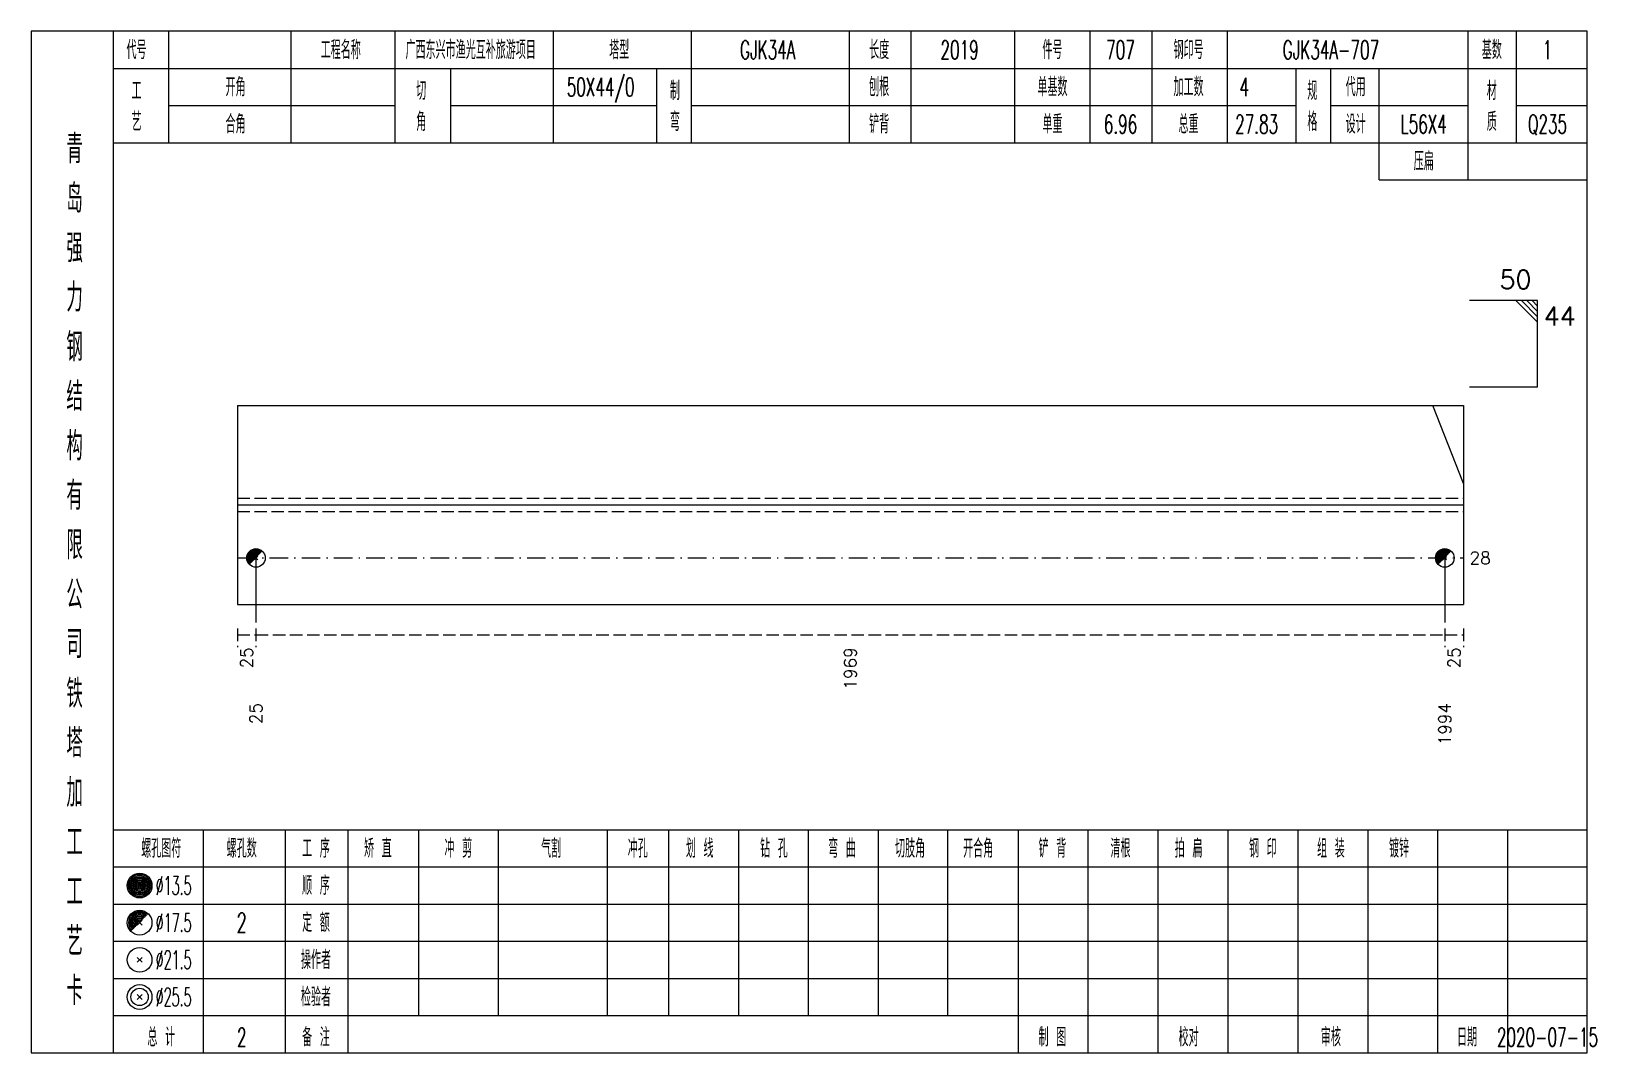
# Model space of a CAD drawing. Extents: x 0 to 2606, y -377 to 6479.
# Drawn here: x 2352.6 to 2605.5, y 3500 to 3665 of the extents above; entities that cross this region are included whole.
import ezdxf
from ezdxf.enums import TextEntityAlignment as Align

# ---------------------------------------------------------------- set-up
doc = ezdxf.new("R2010")
doc.units = 0
doc.header["$MEASUREMENT"] = 0
doc.linetypes.add('一点画线', pattern=[5.2, 3, -1, 0.2, -1])
doc.linetypes.add('虚线', pattern=[2.75, 2, -0.75])
doc.layers.get('0').update_dxf_attribs({"linetype": 'CONTINUOUS', "lineweight": 25})
doc.layers.add('1', color=7, linetype='CONTINUOUS', lineweight=25)
doc.layers.add('4', color=7, linetype='CONTINUOUS', lineweight=25)
doc.styles.get("Standard").update_dxf_attribs({"font": 'simplex.shx', "width": 0.7, "height": 3, "bigfont": 'gbhzfs.shx'})

msp = doc.modelspace()

# ---------------------------------------------------------------- texts
at = {"color": 7, "linetype": 'Continuous', "lineweight": 13}
msp.add_text('50', height=3, dxfattribs=at).set_placement((2595, 3622.5), align=Align.BOTTOM_RIGHT)
msp.add_text('44', height=3, dxfattribs=at).set_placement((2597, 3620.5), align=Align.TOP_LEFT)
msp.add_text('28', height=2, dxfattribs=at).set_placement((2585, 3579.93), align=Align.MIDDLE_LEFT)
at = {"color": 8, "linetype": 'Continuous', "lineweight": 9}
for s, p in [('25', (2387.4, 3565.5)), ('1969', (2484.95, 3565.5)), ('25', (2582.5, 3565.5))]:
    msp.add_text(s, height=2, rotation=90, dxfattribs=at).set_placement(p, align=Align.MIDDLE_RIGHT)
at = {"layer": '1', "color": 7, "linetype": 'Continuous', "lineweight": 13}
for s, p in [('25', (2388.9, 3556.5)), ('1994', (2581, 3556.5))]:
    msp.add_text(s, height=2, rotation=90, dxfattribs=at).set_placement(p, align=Align.MIDDLE_RIGHT)
at = {"layer": '4', "color": 1, "linetype": 'Continuous', "lineweight": 13}
for s, height, width, p in [('代号', 3, 0.6, (2369.6, 3662)), ('工程名称', 3, 0.6, (2402.6, 3662)), ('广西东兴市渔光互补旅游项目', 3, 0.6, (2423.6, 3662)), ('塔型', 3, 0.6, (2447.6, 3662)), ('GJK34A', 3, 0.6, (2471.6, 3662)), ('长度', 3, 0.6, (2489.6, 3662)), ('2019', 3, 0.6, (2502.6, 3662)), ('件号', 3, 0.6, (2517.6, 3662)), ('707', 3, 0.6, (2528.6, 3662)), ('钢印号', 3, 0.6, (2539.6, 3662)), ('GJK34A-707', 3, 0.6, (2562.6, 3662)), ('基数', 3, 0.6, (2588.6, 3662)), ('1', 3, 0.6, (2597.6, 3662)), ('开角', 3, 0.6, (2385.6, 3656)), ('50X44/0', 3, 0.6, (2444.6, 3656)), ('刨根', 3, 0.6, (2489.6, 3656)), ('单基数', 3, 0.6, (2517.6, 3656)), ('加工数', 3, 0.6, (2539.6, 3656)), ('代用', 3, 0.6, (2566.6, 3656)), ('工', 3, 0.6, (2369.6, 3655.4)), ('切', 3, 0.6, (2415.6, 3655.4)), ('制', 3, 0.6, (2456.6, 3655.4)), ('4', 3, 0.6, (2548.6, 3656)), ('规', 3, 0.6, (2559.6, 3655.4)), ('材', 3, 0.6, (2588.6, 3655.4)), ('艺', 3, 0.6, (2369.6, 3650.4)), ('合角', 3, 0.6, (2385.6, 3650)), ('角', 3, 0.6, (2415.6, 3650.4)), ('弯', 3, 0.6, (2456.6, 3650.4)), ('铲背', 3, 0.6, (2489.6, 3650)), ('单重', 3, 0.6, (2517.6, 3650)), ('6.96', 3, 0.6, (2528.6, 3650)), ('总重', 3, 0.6, (2539.6, 3650)), ('27.83', 3, 0.6, (2550.6, 3650)), ('格', 3, 0.6, (2559.6, 3650.4)), ('设计', 3, 0.6, (2566.6, 3650)), ('L56X4', 3, 0.6, (2577.6, 3650)), ('质', 3, 0.6, (2588.6, 3650.4)), ('Q235', 3, 0.6, (2597.6, 3650)), ('青', 4.6, 0.8, (2359.6, 3646)), ('压扁', 3, 0.6, (2577.6, 3644)), ('岛', 4.6, 0.8, (2359.6, 3638)), ('强', 4.6, 0.8, (2359.6, 3630)), ('力', 4.6, 0.8, (2359.6, 3622)), ('钢', 4.6, 0.8, (2359.6, 3614)), ('结', 4.6, 0.8, (2359.6, 3606)), ('构', 4.6, 0.8, (2359.6, 3598)), ('有', 4.6, 0.8, (2359.6, 3590)), ('限', 4.6, 0.8, (2359.6, 3582)), ('公', 4.6, 0.8, (2359.6, 3574)), ('司', 4.6, 0.8, (2359.6, 3566)), ('铁', 4.6, 0.8, (2359.6, 3558)), ('塔', 4.6, 0.8, (2359.6, 3550)), ('加', 4.6, 0.8, (2359.6, 3542)), ('工', 4.6, 0.8, (2359.6, 3534)), ('螺孔图符', 3, 0.6, (2373.6, 3533)), ('螺孔数', 3, 0.6, (2386.6, 3533)), ('工 序', 3, 0.6, (2398.6, 3533)), ('矫 直', 3, 0.6, (2408.6, 3533)), ('冲 剪', 3, 0.6, (2421.6, 3533)), ('气割', 3, 0.6, (2436.6, 3533)), ('冲孔', 3, 0.6, (2450.6, 3533)), ('划 线', 3, 0.6, (2460.6, 3533)), ('钻 孔', 3, 0.6, (2472.6, 3533)), ('弯 曲', 3, 0.6, (2483.6, 3533)), ('切肢角', 3, 0.6, (2494.6, 3533)), ('开合角', 3, 0.6, (2505.6, 3533)), ('铲 背', 3, 0.6, (2517.6, 3533)), ('清根', 3, 0.6, (2528.6, 3533)), ('拍 扁', 3, 0.6, (2539.6, 3533)), ('钢 印', 3, 0.6, (2551.6, 3533)), ('组 装', 3, 0.6, (2562.6, 3533)), ('镀锌', 3, 0.6, (2573.6, 3533)), ('顺 序', 3, 0.6, (2398.6, 3527)), ('工', 4.6, 0.8, (2359.6, 3526)), ('%%C13.5', 3, 0.5, (2375.6, 3527)), ('%%C17.5', 3, 0.5, (2375.6, 3521)), ('2', 3.2, 0.6, (2386.6, 3521)), ('定 额', 3, 0.6, (2398.6, 3521)), ('艺', 4.6, 0.8, (2359.6, 3518)), ('%%C21.5', 3, 0.5, (2375.6, 3515)), ('操作者', 3, 0.6, (2398.6, 3515)), ('卡', 4.6, 0.8, (2359.6, 3510)), ('%%C25.5', 3, 0.5, (2375.6, 3509)), ('检验者', 3, 0.6, (2398.6, 3509)), ('总 计', 3, 0.6, (2373.6, 3502.5)), ('2', 3, 0.6, (2386.6, 3502.5)), ('备 注', 3, 0.6, (2398.6, 3502.5)), ('制 图', 3, 0.6, (2517.6, 3502.5)), ('校对', 3, 0.6, (2539.6, 3502.5)), ('审核', 3, 0.6, (2562.6, 3502.5)), ('日期', 3, 0.6, (2584.6, 3502.5)), ('2020-07-15', 3, 0.6, (2597.6, 3502.5))]:
    msp.add_text(s, height=height, dxfattribs=dict(at, width=width)).set_placement(p, align=Align.MIDDLE_CENTER)

# ---------------------------------------------------------------- linework, layer by layer
at = {"color": 7, "linetype": 'Continuous', "lineweight": 13}
for p, q in [((2596, 3621.5), (2585, 3621.5)), ((2592.5, 3621.5), (2596, 3618)), ((2593.38, 3621.5), (2596, 3618.88)), ((2594.25, 3621.5), (2596, 3619.75)), ((2595.12, 3621.5), (2596, 3620.62)), ((2596, 3607.5), (2596, 3621.5)), ((2596, 3607.5), (2585, 3607.5)), ((2584, 3591.94), (2579.09, 3604.57)), ((2388.9, 3579.93), (2388.9, 3569.5)), ((2581, 3579.93), (2581, 3569.5))]:
    msp.add_line(p, q, dxfattribs=at)
at = {"color": 7, "linetype": 'Continuous', "lineweight": 18}
for p, q in [((2385.9, 3604.57), (2385.9, 3572.43)), ((2385.9, 3604.57), (2584, 3604.57)), ((2584, 3604.57), (2584, 3572.43)), ((2385.9, 3588.5), (2584, 3588.5))]:
    msp.add_line(p, q, dxfattribs=at)
at = {"color": 1, "linetype": '虚线', "lineweight": 18}
for p, q in [((2385.9, 3589.57), (2584, 3589.57)), ((2385.9, 3587.43), (2584, 3587.43))]:
    msp.add_line(p, q, dxfattribs=at)
at = {"color": 3, "linetype": '一点画线', "lineweight": 13}
msp.add_line((2385.9, 3579.93), (2584, 3579.93), dxfattribs=at)
at = {"color": 8, "linetype": '虚线', "lineweight": 9}
for p, q in [((2385.9, 3568.5), (2385.9, 3565.5)), ((2385.9, 3567.5), (2388.9, 3567.5)), ((2388.9, 3568.5), (2388.9, 3565.5)), ((2388.9, 3568.5), (2388.9, 3565.5)), ((2388.9, 3567.5), (2581, 3567.5)), ((2581, 3568.5), (2581, 3565.5)), ((2581, 3568.5), (2581, 3565.5)), ((2581, 3567.5), (2584, 3567.5)), ((2584, 3568.5), (2584, 3565.5))]:
    msp.add_line(p, q, dxfattribs=at)
at = {"layer": '1', "color": 7, "linetype": 'Continuous', "lineweight": 0}
for p, q in [((2388.6, 3579.63), (2389.2, 3580.23)), ((2388.6, 3580.23), (2389.2, 3579.63)), ((2580.7, 3579.63), (2581.3, 3580.23)), ((2580.7, 3580.23), (2581.3, 3579.63))]:
    msp.add_line(p, q, dxfattribs=at)
at = {"layer": '1', "color": 7, "linetype": 'Continuous', "lineweight": 18}
msp.add_line((2385.9, 3572.43), (2584, 3572.43), dxfattribs=at)
at = {"layer": '1', "color": 7, "linetype": 'Continuous', "lineweight": 13}
for centre in [(2388.9, 3579.93), (2581, 3579.93)]:
    msp.add_circle(centre, 1.5, dxfattribs=at)
for centre, radius in [((2388.9, 3579.93), 1.35), ((2388.9, 3579.93), 1.2), ((2388.9, 3579.93), 1.05), ((2388.9, 3579.93), 0.9), ((2388.9, 3579.93), 0.75), ((2388.9, 3579.93), 0.6), ((2388.9, 3579.93), 0.45), ((2388.9, 3579.93), 0.3), ((2388.9, 3579.93), 0.15), ((2581, 3579.93), 1.35), ((2581, 3579.93), 1.2), ((2581, 3579.93), 1.05), ((2581, 3579.93), 0.9), ((2581, 3579.93), 0.75), ((2581, 3579.93), 0.6), ((2581, 3579.93), 0.45), ((2581, 3579.93), 0.3), ((2581, 3579.93), 0.15)]:
    msp.add_arc(centre, radius, 45, 225, dxfattribs=at)
at = {"layer": '4', "color": 1, "linetype": 'Continuous', "lineweight": 18}
for p, q in [((2365.9, 3500), (2365.9, 3665)), ((2374.8, 3647), (2374.8, 3665)), ((2394.6, 3647), (2394.6, 3665)), ((2411.4, 3647), (2411.4, 3665)), ((2437, 3647), (2437, 3665)), ((2459.3, 3647), (2459.3, 3665)), ((2484.8, 3647), (2484.8, 3665)), ((2494.8, 3647), (2494.8, 3665)), ((2511.5, 3647), (2511.5, 3665)), ((2523.7, 3647), (2523.7, 3665)), ((2533.7, 3647), (2533.7, 3665)), ((2545.9, 3647), (2545.9, 3665)), ((2584.8, 3641), (2584.8, 3665)), ((2592.6, 3647), (2592.6, 3665)), ((2365.9, 3659), (2604, 3659)), ((2420.4, 3647), (2420.4, 3659)), ((2453.7, 3647), (2453.7, 3659)), ((2557, 3647), (2557, 3659)), ((2562.6, 3647), (2562.6, 3659)), ((2570.4, 3641), (2570.4, 3659)), ((2374.8, 3653), (2411.4, 3653)), ((2420.4, 3653), (2453.7, 3653)), ((2459.3, 3653), (2557, 3653)), ((2562.6, 3653), (2584.8, 3653)), ((2592.6, 3653), (2604, 3653)), ((2365.9, 3647), (2604, 3647)), ((2570.4, 3641), (2604, 3641)), ((2365.9, 3536), (2604, 3536)), ((2380.4, 3500), (2380.4, 3536)), ((2393.7, 3500), (2393.7, 3536)), ((2403.8, 3500), (2403.8, 3536)), ((2415.2, 3506), (2415.2, 3536)), ((2428.1, 3506), (2428.1, 3536)), ((2445.7, 3506), (2445.7, 3536)), ((2455.6, 3506), (2455.6, 3536)), ((2466.9, 3506), (2466.9, 3536)), ((2478.2, 3506), (2478.2, 3536)), ((2489.5, 3506), (2489.5, 3536)), ((2500.7, 3506), (2500.7, 3536)), ((2512.1, 3506), (2512.1, 3536)), ((2523.4, 3506), (2523.4, 3536)), ((2534.7, 3506), (2534.7, 3536)), ((2546, 3506), (2546, 3536)), ((2557.3, 3506), (2557.3, 3536)), ((2568.6, 3506), (2568.6, 3536)), ((2579.9, 3506), (2579.9, 3536)), ((2591.2, 3506), (2591.2, 3536)), ((2365.9, 3530), (2604, 3530)), ((2365.9, 3524), (2604, 3524)), ((2365.9, 3518), (2604, 3518)), ((2365.9, 3512), (2604, 3512)), ((2365.9, 3506), (2604, 3506)), ((2512.1, 3500), (2512.1, 3506)), ((2523.4, 3500), (2523.4, 3506)), ((2534.7, 3500), (2534.7, 3506)), ((2546, 3500), (2546, 3506)), ((2557.3, 3500), (2557.3, 3506)), ((2568.6, 3500), (2568.6, 3506)), ((2579.9, 3500), (2579.9, 3506)), ((2591.2, 3500), (2591.2, 3506))]:
    msp.add_line(p, q, dxfattribs=at)
at = {"layer": '4', "color": 7, "linetype": 'Continuous', "lineweight": 13}
for p, q in [((2369.9, 3526.8), (2370.3, 3527.2)), ((2370.3, 3526.8), (2369.9, 3527.2)), ((2369.7, 3514.6), (2370.5, 3515.4)), ((2370.5, 3514.6), (2369.7, 3515.4)), ((2369.7, 3508.6), (2370.5, 3509.4)), ((2370.5, 3508.6), (2369.7, 3509.4))]:
    msp.add_line(p, q, dxfattribs=at)
at = {"layer": '4', "color": 7, "linetype": 'Continuous', "lineweight": 0}
for p, q in [((2369.7, 3520.6), (2370.5, 3521.4)), ((2369.7, 3521.4), (2370.5, 3520.6))]:
    msp.add_line(p, q, dxfattribs=at)
at = {"layer": '4', "color": 1, "linetype": 'Continuous', "lineweight": 18}
msp.add_lwpolyline([(2352.6, 3665), (2352.6, 3500), (2604, 3500), (2604, 3665)], close=True, dxfattribs=at)
at = {"layer": '4', "color": 7, "linetype": 'Continuous', "lineweight": 13}
for centre, radius in [((2370.1, 3527), 2), ((2370.1, 3527), 1.8), ((2370.1, 3527), 1.6), ((2370.1, 3527), 1.4), ((2370.1, 3527), 1.2), ((2370.1, 3527), 1), ((2370.1, 3527), 0.8), ((2370.1, 3527), 0.6), ((2370.1, 3527), 0.4), ((2370.1, 3527), 0.2), ((2370.1, 3521), 2), ((2370.1, 3515), 2), ((2370.1, 3509), 2), ((2370.1, 3509), 1.4)]:
    msp.add_circle(centre, radius, dxfattribs=at)
for radius in [1.8, 1.6, 1.4, 1.2, 1, 0.8, 0.6, 0.4, 0.2]:
    msp.add_arc((2370.1, 3521), radius, 45, 225, dxfattribs=at)

msp.set_redraw_order([(e.dxf.handle, doc.entitydb.next_handle()) for e in msp.query("TEXT MTEXT ATTDEF DIMENSION ARC_DIMENSION")])  # texts and dimensions are drawn at this point

doc.saveas('drawing.dxf')
